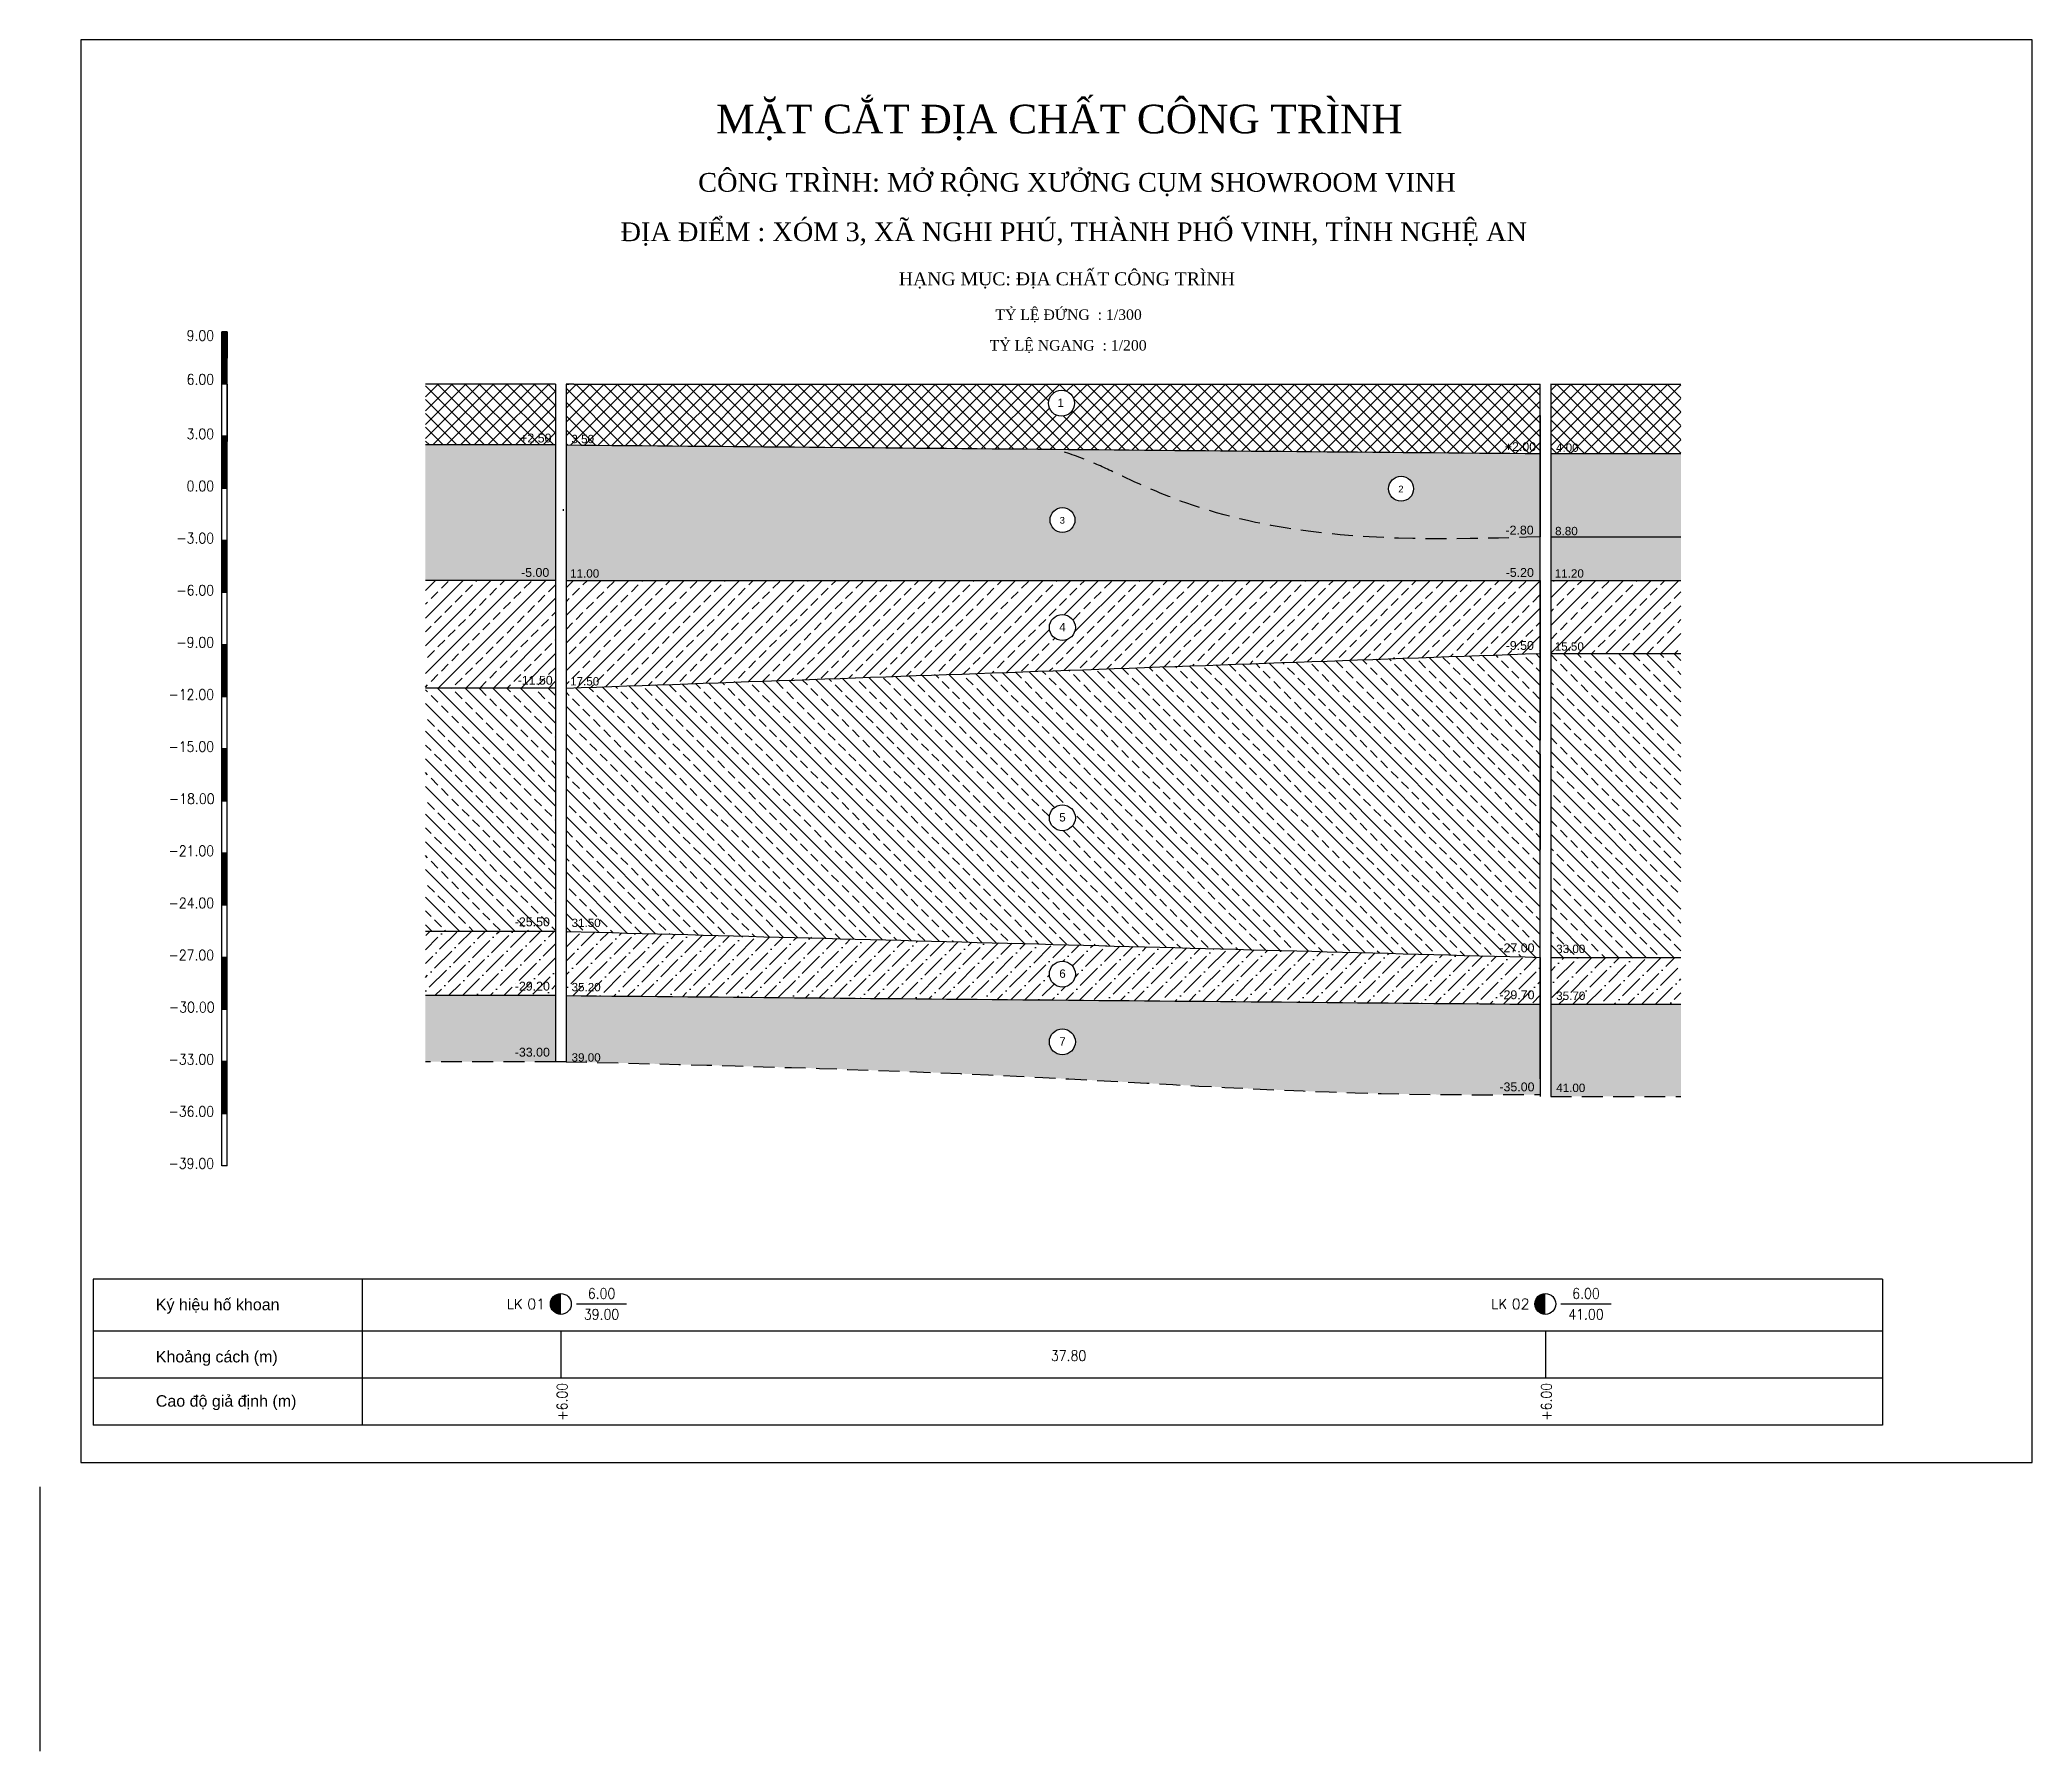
# Model space of a CAD drawing. Extents: x 66 to 2538, y 607 to 1038.
# Drawn here: x 586.5 to 968.9, y 607.5 to 935.9 of the extents above; entities that cross this region are included whole.
import ezdxf
from ezdxf.enums import TextEntityAlignment as Align

# ---------------------------------------------------------------- set-up
doc = ezdxf.new("R2010")
doc.units = 0
doc.header["$LTSCALE"] = 8
doc.header["$MEASUREMENT"] = 0
doc.linetypes.add('DASHED', pattern=[0.75, 0.5, -0.25])
doc.layers.get('0').update_dxf_attribs({"linetype": 'CONTINUOUS'})
doc.layers.get('DEFPOINTS').update_dxf_attribs({"linetype": 'CONTINUOUS'})
for name, color, linetype in [('DUONG', 240, 'CONTINUOUS'), ('TEXT', 1, 'CONTINUOUS'), ('TEXTTENCOC', 5, 'CONTINUOUS'), ('TO1', 2, 'CONTINUOUS')]:
    doc.layers.add(name, color=color, linetype=linetype)
doc.styles.add('ROMANC', font='romanc.shx', dxfattribs={"width": 0.88, "height": 2})
doc.styles.add('ROMANS', font='romans.shx', dxfattribs={"width": 0.88, "height": 2})
doc.styles.get("Standard").update_dxf_attribs({"font": 'VNARIAL.ttf'})
doc.styles.add('TENCOC', font='vnromanc.shx')
doc.styles.add('VNARIAL', font='VNARIAL.ttf', dxfattribs={"height": 1.6})
doc.styles.add('VNTIMEH', font='VHTIME.ttf', dxfattribs={"height": 5})
doc.dimstyles.get("Standard").update_dxf_attribs({"dimtxt": 1.6, "dimasz": 0, "dimexe": 0.18, "dimexo": 0.0625, "dimgap": 0, "dimtad": 0, "dimtih": 1, "dimtoh": 1, "dimlfac": 0.1, "dimzin": 0, "dimdsep": 46, "dimtxsty": 'Standard', "dimblk1": 'NONE', "dimblk2": 'NONE', "dimsah": 1, "dimcen": 0, "dimse1": 1, "dimse2": 1, "dimsd1": 1, "dimsd2": 1, "dimclrd": 8, "dimclre": 8, "dimclrt": 6, "dimadec": 0, "dimazin": 0, "dimtfac": 1, "dimtdec": 4, "dimtofl": 0, "dimtmove": 0, "dimatfit": 3, "dimldrblk": 'NONE', "dimfxl": 1, "dimtolj": 1, "dimtzin": 0, "dimarcsym": 0})

msp = doc.modelspace()

# ---------------------------------------------------------------- texts
at = {"color": 2}
for s, height, style, p in [('mÆt c¾t ®Þa chÊt c«ng tr×nh   ', 5.5, 'VNTIMEH', (785.319, 920.669)), ('§Þa ®iÓm : xãm 3, x· nghi phó, thµnh phè vinh, tØnh nghÖ an', 3.6, 'VNTIMEH', (784.956, 899.034)), ('h¹ng môc: ®Þa chÊt c«ng tr×nh', 2.5, 'VNTIMEH', (783.642, 890.008)), ('tû lÖ ®øng  : 1/300', 2, 'VNTIMEH', (783.969, 883.13)), ('tû lÖ ngang  : 1/200', 2, 'VNTIMEH', (783.89, 877.243)), ('1', 1.6, 'VNARIAL', (782.452, 866.223)), ('2', 1.28, 'VNARIAL', (847.764, 849.677)), ('3', 1.28, 'VNARIAL', (782.764, 843.677)), ('4', 1.6, 'VNARIAL', (782.798, 823.185)), ('5', 1.6, 'VNARIAL', (782.798, 786.685)), ('6', 1.6, 'VNARIAL', (782.798, 756.685)), ('7', 1.6, 'VNARIAL', (782.798, 743.685))]:
    msp.add_text(s, height=height, dxfattribs=dict(at, style=style)).set_placement(p, align=Align.MIDDLE_CENTER)
at = {"color": 2, "style": 'VNTIMEH'}
msp.add_text(' c«ng tr×nh: më réng x\xadëng côm showroom vinh', height=3.6, dxfattribs=at).set_placement((711.507, 905.636), align=Align.BOTTOM_LEFT)
at = {"color": 2, "style": 'ROMANC', "width": 0.88}
for s, p in [('9.00', (619.957, 879.114)), ('6.00', (619.957, 870.714)), ('3.00', (619.957, 860.247)), ('0.00', (619.957, 850.247)), ('-3.00', (619.957, 840.247)), ('-6.00', (619.957, 830.247)), ('-9.00', (619.957, 820.247)), ('-12.00', (619.957, 810.247)), ('-15.00', (619.957, 800.247)), ('-18.00', (620.04, 790.247)), ('-21.00', (619.957, 780.247)), ('-24.00', (619.957, 770.247)), ('-27.00', (619.957, 760.247)), ('-30.00', (620.04, 750.247)), ('-33.00', (619.957, 740.247)), ('-36.00', (619.957, 730.247)), ('-39.00', (619.957, 720.247)), ('37.80', (787.365, 683.388))]:
    msp.add_text(s, height=2, dxfattribs=at).set_placement(p, align=Align.MIDDLE_RIGHT)
for p in [(686.763, 678.164), (875.684, 678.164)]:
    msp.add_text('+6.00', height=2, rotation=90, dxfattribs=at).set_placement(p, align=Align.MIDDLE_RIGHT)
at = {"layer": 'TEXT', "color": 1, "style": 'VNARIAL'}
for s, p in [('Ký hiÖu hè khoan', (608.762, 691.433)), ('Kho¶ng c¸ch (m)', (608.762, 681.433)), ('Cao ®é gi¶ ®Þnh (m)', (608.762, 672.933))]:
    msp.add_text(s, height=2.2, dxfattribs=at).set_placement(p, align=Align.BOTTOM_LEFT)
at = {"layer": 'TO1', "color": 6, "style": 'VNARIAL'}
for s, p in [('+2.50', (681.704, 859.456)), ('+2.00', (870.704, 857.796)), ('-2.80', (870.534, 841.796)), ('-5.00', (681.577, 833.663)), ('-5.20', (870.577, 833.663)), ('-9.50', (870.577, 819.653)), ('-11.50', (681.577, 812.973)), ('-25.50', (681.034, 766.616)), ('-27.00', (870.034, 761.626)), ('-29.20', (681.034, 754.286)), ('-29.70', (870.034, 752.626)), ('-33.00', (681.034, 741.616)), ('-35.00', (870.034, 734.956))]:
    msp.add_text(s, height=1.7, dxfattribs=at).set_placement(p, align=Align.MIDDLE_CENTER)

# ---------------------------------------------------------------- blocks, each defined once
blk = doc.blocks.new('LK')
blk.add_hatch(color=1).paths.add_polyline_path([(0, 2, 0.414214), (-2, 0, 0.414214), (0, -2)])
at = {"color": 6}
blk.add_line((2.98, 0), (12.63, 0), dxfattribs=at)
blk.add_circle((0, 0), 2, dxfattribs=at)
at = {"color": 2, "style": 'TENCOC'}
blk.add_attdef('LK', text='', height=2, dxfattribs=at).set_placement((-6.45, 0), align=Align.MIDDLE_LEFT)
at = {"color": 6, "style": 'ROMANS', "width": 0.88}
for tag, p in [('CAODO', (7.81, 2)), ('DOSAU', (7.81, -2))]:
    blk.add_attdef(tag, text='', height=2, dxfattribs=at).set_placement(p, align=Align.MIDDLE_CENTER)
at = {"layer": 'TEXTTENCOC', "color": 2, "style": 'TENCOC'}
blk.add_text('LK', height=1.875, dxfattribs=at).set_placement((-7.33, 0), align=Align.MIDDLE_RIGHT)
blk = doc.blocks.new('*D109')
at = {"layer": 'DEFPOINTS', "color": 0}
for p in [(879.55, 860.8), (877.59, 857.69), (879.7, 857.8)]:
    blk.add_point(p, dxfattribs=at)
at = {"color": 6, "insert": (879.7, 857.6), "char_height": 1.6, "attachment_point": 5}
blk.add_mtext('\\A1;4.00', dxfattribs=at)
blk = doc.blocks.new('_NONE')
at = {"color": 0, "linetype": 'ByBlock'}
blk.add_circle((0, 0), 0.25, dxfattribs=at)
blk = doc.blocks.new('*D110')
at = {"layer": 'DEFPOINTS', "color": 0}
for p in [(879.38, 848.8), (877.45, 841.75), (879.53, 841.8)]:
    blk.add_point(p, dxfattribs=at)
at = {"color": 6, "insert": (879.53, 841.6), "char_height": 1.6, "attachment_point": 5}
blk.add_mtext('\\A1;8.80', dxfattribs=at)
blk = doc.blocks.new('*D111')
at = {"layer": 'DEFPOINTS', "color": 0}
for p in [(879.93, 843.65), (877.45, 819.64), (880.08, 819.65)]:
    blk.add_point(p, dxfattribs=at)
at = {"color": 6, "insert": (880.08, 819.45), "char_height": 1.6, "attachment_point": 5}
blk.add_mtext('\\A1;15.50', dxfattribs=at)
blk = doc.blocks.new('*D112')
at = {"layer": 'DEFPOINTS', "color": 0}
for p in [(880.21, 862.13), (877.66, 761.62), (880.36, 761.63)]:
    blk.add_point(p, dxfattribs=at)
at = {"color": 6, "insert": (880.36, 761.43), "char_height": 1.6, "attachment_point": 5}
blk.add_mtext('\\A1;33.00', dxfattribs=at)
blk = doc.blocks.new('*D113')
at = {"layer": 'DEFPOINTS', "color": 0}
for p in [(880.21, 853.13), (877.66, 752.62), (880.36, 752.63)]:
    blk.add_point(p, dxfattribs=at)
at = {"color": 6, "insert": (880.36, 752.43), "char_height": 1.6, "attachment_point": 5}
blk.add_mtext('\\A1;35.70', dxfattribs=at)
blk = doc.blocks.new('*D114')
at = {"layer": 'DEFPOINTS', "color": 0}
for p in [(880.21, 835.46), (877.63, 734.95), (880.36, 734.96)]:
    blk.add_point(p, dxfattribs=at)
at = {"color": 6, "insert": (880.36, 734.76), "char_height": 1.6, "attachment_point": 5}
blk.add_mtext('\\A1;41.00', dxfattribs=at)
blk = doc.blocks.new('*D115')
at = {"layer": 'DEFPOINTS', "color": 0}
for p in [(879.93, 857.66), (877.45, 833.65), (880.08, 833.66)]:
    blk.add_point(p, dxfattribs=at)
at = {"color": 6, "insert": (880.08, 833.46), "char_height": 1.6, "attachment_point": 5}
blk.add_mtext('\\A1;11.20', dxfattribs=at)
blk = doc.blocks.new('*D116')
at = {"layer": 'DEFPOINTS', "color": 0}
for p in [(690.55, 862.46), (688.62, 859.35), (690.7, 859.46)]:
    blk.add_point(p, dxfattribs=at)
at = {"color": 6, "insert": (690.7, 859.26), "char_height": 1.6, "attachment_point": 5}
blk.add_mtext('\\A1;3.50', dxfattribs=at)
blk = doc.blocks.new('*D118')
at = {"layer": 'DEFPOINTS', "color": 0}
for p in [(690.93, 836.97), (688.45, 812.96), (691.08, 812.97)]:
    blk.add_point(p, dxfattribs=at)
at = {"color": 6, "insert": (691.08, 812.77), "char_height": 1.6, "attachment_point": 5}
blk.add_mtext('\\A1;17.50', dxfattribs=at)
blk = doc.blocks.new('*D119')
at = {"layer": 'DEFPOINTS', "color": 0}
for p in [(691.21, 867.12), (688.66, 766.61), (691.36, 766.62)]:
    blk.add_point(p, dxfattribs=at)
at = {"color": 6, "insert": (691.36, 766.42), "char_height": 1.6, "attachment_point": 5}
blk.add_mtext('\\A1;31.50', dxfattribs=at)
blk = doc.blocks.new('*D120')
at = {"layer": 'DEFPOINTS', "color": 0}
for p in [(691.21, 854.79), (688.66, 754.28), (691.36, 754.29)]:
    blk.add_point(p, dxfattribs=at)
at = {"color": 6, "insert": (691.36, 754.09), "char_height": 1.6, "attachment_point": 5}
blk.add_mtext('\\A1;35.20', dxfattribs=at)
blk = doc.blocks.new('*D122')
at = {"layer": 'DEFPOINTS', "color": 0}
for p in [(690.93, 857.66), (688.45, 833.65), (691.08, 833.66)]:
    blk.add_point(p, dxfattribs=at)
at = {"color": 6, "insert": (691.08, 833.46), "char_height": 1.6, "attachment_point": 5}
blk.add_mtext('\\A1;11.00', dxfattribs=at)
blk = doc.blocks.new('*D124')
at = {"layer": 'DEFPOINTS', "color": 0}
for p in [(691.21, 841.29), (688.66, 740.78), (691.36, 740.79)]:
    blk.add_point(p, dxfattribs=at)
at = {"color": 6, "insert": (691.36, 740.59), "char_height": 1.6, "attachment_point": 5}
blk.add_mtext('\\A1;39.00', dxfattribs=at)

# ---------------------------------------------------------------- dimensions: what is measured, and where the dimension line sits
at = {"color": 2}
for base, p1, p2, angle, text, picture, middle in [((688.664, 766.612), (691.215, 867.116), (691.364, 766.616), 270.08478, '31.50', '*D119', (691.364, 766.416)), ((688.621, 859.353), (690.555, 862.456), (690.704, 859.456), 272.83771, '3.50', '*D116', (690.704, 859.256)), ((877.588, 857.692), (879.555, 860.796), (879.704, 857.796), 272.83771, '4.00', '*D109', (879.704, 857.596)), ((877.664, 761.622), (880.215, 862.126), (880.364, 761.626), 270.08478, '33.00', '*D112', (880.364, 761.426)), ((688.451, 833.647), (690.928, 857.663), (691.077, 833.663), 270.355, '11.00', '*D122', (691.078, 833.463)), ((877.451, 833.647), (879.928, 857.663), (880.077, 833.663), 270.355, '11.20', '*D115', (880.078, 833.463)), ((688.664, 754.282), (691.215, 854.786), (691.364, 754.286), 270.08478, '35.20', '*D120', (691.364, 754.086)), ((877.664, 752.622), (880.215, 853.126), (880.364, 752.626), 270.08478, '35.70', '*D113', (880.364, 752.426)), ((877.451, 841.752), (879.385, 848.796), (879.534, 841.796), 271.21698, '8.80', '*D110', (879.534, 841.596)), ((877.451, 819.637), (879.928, 843.653), (880.077, 819.653), 270.355, '15.50', '*D111', (880.078, 819.453)), ((688.664, 740.782), (691.215, 841.286), (691.364, 740.786), 270.08478, '39.00', '*D124', (691.364, 740.586)), ((688.451, 812.957), (690.928, 836.973), (691.077, 812.973), 270.355, '17.50', '*D118', (691.078, 812.773)), ((877.631, 734.952), (880.215, 835.456), (880.364, 734.956), 270.08478, '41.00', '*D114', (880.364, 734.756))]:
    dim = msp.add_linear_dim(base=base, p1=p1, p2=p2, angle=angle, text=text, dimstyle='Standard', dxfattribs=at)
    dim.commit()
    dim.dimension.update_dxf_attribs({"geometry": picture, "text_midpoint": middle, "dimtype": 161})

# ---------------------------------------------------------------- hatches: boundary and pattern name
h = msp.add_hatch()
h.set_pattern_fill('LINE', color=1, angle=90, style=0)
h.set_pattern_definition([(90, (-10.58542, 852.33348), (-0.125, 8e-18), [])])
h.paths.add_polyline_path([(622.457, 869.803), (622.457, 879.803), (621.457, 879.803), (621.457, 869.803)])
h = msp.add_hatch()
h.set_pattern_fill('LINE', color=1, angle=90, style=0)
h.set_pattern_definition([(90, (-10.58542, 852.33348), (-0.125, 8e-18), [])])
h.paths.add_polyline_path([(622.457, 869.803), (622.457, 879.803), (621.457, 879.803), (621.457, 869.803)])
h = msp.add_hatch()
h.set_pattern_fill('LINE', color=1, angle=90, style=0)
h.set_pattern_definition([(90, (-10.58542, 832.33348), (-0.125, 8e-18), [])])
h.paths.add_polyline_path([(622.457, 849.803), (622.457, 859.803), (621.457, 859.803), (621.457, 849.803)])
h = msp.add_hatch()
h.set_pattern_fill('LINE', color=1, angle=90, style=0)
h.set_pattern_definition([(90, (-10.58542, 832.33348), (-0.125, 8e-18), [])])
h.paths.add_polyline_path([(622.457, 849.803), (622.457, 859.803), (621.457, 859.803), (621.457, 849.803)])
h = msp.add_hatch()
h.set_pattern_fill('LINE', color=1, angle=90, style=0)
h.set_pattern_definition([(90, (-10.58542, 812.33348), (-0.125, 8e-18), [])])
h.paths.add_polyline_path([(622.457, 829.803), (622.457, 839.803), (621.457, 839.803), (621.457, 829.803)])
h = msp.add_hatch()
h.set_pattern_fill('LINE', color=1, angle=90, style=0)
h.set_pattern_definition([(90, (-10.58542, 812.33348), (-0.125, 8e-18), [])])
h.paths.add_polyline_path([(622.457, 829.803), (622.457, 839.803), (621.457, 839.803), (621.457, 829.803)])
h = msp.add_hatch()
h.set_pattern_fill('LINE', color=1, angle=90, style=0)
h.set_pattern_definition([(90, (-10.58542, 792.33348), (-0.125, 8e-18), [])])
h.paths.add_polyline_path([(622.457, 809.803), (622.457, 819.803), (621.457, 819.803), (621.457, 809.803)])
h = msp.add_hatch()
h.set_pattern_fill('LINE', color=1, angle=90, style=0)
h.set_pattern_definition([(90, (-10.58542, 792.33348), (-0.125, 8e-18), [])])
h.paths.add_polyline_path([(622.457, 809.803), (622.457, 819.803), (621.457, 819.803), (621.457, 809.803)])
h = msp.add_hatch()
h.set_pattern_fill('LINE', color=1, angle=90, style=0)
h.set_pattern_definition([(90, (-10.58542, 772.33348), (-0.125, 8e-18), [])])
h.paths.add_polyline_path([(622.457, 789.803), (622.457, 799.803), (621.457, 799.803), (621.457, 789.803)])
h = msp.add_hatch()
h.set_pattern_fill('LINE', color=1, angle=90, style=0)
h.set_pattern_definition([(90, (-10.58542, 772.33348), (-0.125, 8e-18), [])])
h.paths.add_polyline_path([(622.457, 789.803), (622.457, 799.803), (621.457, 799.803), (621.457, 789.803)])
h = msp.add_hatch()
h.set_pattern_fill('LINE', color=1, angle=90, style=0)
h.set_pattern_definition([(90, (-10.58542, 752.33348), (-0.125, 8e-18), [])])
h.paths.add_polyline_path([(622.457, 769.803), (622.457, 779.803), (621.457, 779.803), (621.457, 769.803)])
h = msp.add_hatch()
h.set_pattern_fill('LINE', color=1, angle=90, style=0)
h.set_pattern_definition([(90, (-10.58542, 732.33348), (-0.125, 8e-18), [])])
h.paths.add_polyline_path([(622.457, 749.803), (622.457, 759.803), (621.457, 759.803), (621.457, 749.803)])
h = msp.add_hatch()
h.set_pattern_fill('LINE', color=1, angle=90, style=0)
h.set_pattern_definition([(90, (-10.58542, 732.33348), (-0.125, 8e-18), [])])
h.paths.add_polyline_path([(622.457, 749.803), (622.457, 759.803), (621.457, 759.803), (621.457, 749.803)])
h = msp.add_hatch()
h.set_pattern_fill('LINE', color=1, angle=90, style=0)
h.set_pattern_definition([(90, (-10.58542, 712.33348), (-0.125, 8e-18), [])])
h.paths.add_polyline_path([(622.457, 729.803), (622.457, 739.803), (621.457, 739.803), (621.457, 729.803)])
at = {"layer": 'DUONG'}
h = msp.add_hatch(dxfattribs=at)
h.set_pattern_fill('ANSI37', color=1, scale=15, style=0)
h.paths.add_polyline_path([(901.511, 869.803), (876.511, 869.803), (876.511, 856.473), (901.511, 856.473)])
edge = h.paths.add_edge_path()
edge.add_line((689.011, 869.803), (687.511, 869.803))
edge.add_line((687.511, 869.803), (687.511, 858.133))
edge.add_spline(control_points=[(687.511, 858.133), (749.844, 857.58), (812.177, 857.026), (874.511, 856.473)], knot_values=[0, 0, 0, 0, 187.0073678, 187.0073678, 187.0073678, 187.0073678], degree=3, periodic=0)
edge.add_line((874.511, 856.473), (874.511, 863.133))
edge.add_line((874.511, 863.133), (874.511, 863.803))
edge.add_line((874.511, 863.803), (874.511, 869.803))
edge.add_line((874.511, 869.803), (689.011, 869.803))
h.paths.add_polyline_path([(780.131, 866.13, -1), (785.111, 866.13, -1)], flags=16)
h.paths.add_polyline_path([(660.511, 869.803), (660.511, 858.133), (685.511, 858.133), (685.511, 869.803)])
h.paths.add_polyline_path([(877.193, 858.813), (882.216, 858.813), (882.216, 856.379), (877.193, 856.379)], flags=9)
h.paths.add_polyline_path([(688.193, 860.473), (693.216, 860.473), (693.216, 858.039), (688.193, 858.039)], flags=24)
h.paths.add_polyline_path([(867.265, 856.483), (874.142, 856.483), (874.142, 859.087), (867.265, 859.087)], flags=25)
h.paths.add_polyline_path([(781.429, 865.022), (783.475, 865.022), (783.475, 867.432), (781.429, 867.432)], flags=8)
h.paths.add_polyline_path([(678.265, 858.143), (685.142, 858.143), (685.142, 860.747), (678.265, 860.747)], flags=24)
h = msp.add_hatch(dxfattribs=at)
h.set_pattern_fill('FLEX', color=1, scale=10, style=0)
h.paths.add_polyline_path([(876.511, 840.473), (876.511, 832.143), (901.511, 832.143), (901.511, 840.473)])
edge = h.paths.add_edge_path()
edge.add_line((874.511, 832.143), (874.511, 840.445))
edge.add_spline(control_points=[(874.511, 840.445), (859.796, 840.028), (836.855, 839.454), (809.575, 845.235), (795.925, 851.313), (787.689, 855.276), (783.539, 856.667), (781.246, 857.301)], knot_values=[0.9972785, 0.9972785, 0.9972785, 0.9972785, 45.0222332, 69.6443777, 83.7599719, 89.8014949, 96.9892004, 96.9892004, 96.9892004, 96.9892004], degree=3, periodic=0)
edge.add_spline(control_points=[(781.246, 857.301), (750.001, 857.578), (718.756, 857.856), (687.511, 858.133)], knot_values=[0, 0, 0, 0, 93.7389973, 93.7389973, 93.7389973, 93.7389973], degree=3, periodic=0)
edge.add_line((687.511, 858.133), (687.511, 832.143))
edge.add_spline(control_points=[(687.511, 832.143), (749.844, 832.143), (812.177, 832.143), (874.511, 832.143)], knot_values=[0, 0, 0, 0, 187, 187, 187, 187], degree=3, periodic=0)
h.paths.add_polyline_path([(780.407, 843.723, -1), (785.187, 843.723, -1)], flags=16)
h.paths.add_polyline_path([(685.511, 858.133), (660.511, 858.133), (660.511, 832.143), (685.511, 832.143)])
h.paths.add_polyline_path([(877.052, 834.68), (883.103, 834.68), (883.103, 832.246), (877.052, 832.246)], flags=24)
h.paths.add_polyline_path([(688.052, 834.68), (694.103, 834.68), (694.103, 832.246), (688.052, 832.246)], flags=24)
h.paths.add_polyline_path([(867.436, 832.351), (873.718, 832.351), (873.718, 834.954), (867.436, 834.954)], flags=24)
h.paths.add_polyline_path([(781.939, 842.687), (783.588, 842.687), (783.588, 844.649), (781.939, 844.649)], flags=8)
h.paths.add_polyline_path([(678.436, 832.351), (684.718, 832.351), (684.718, 834.954), (678.436, 834.954)], flags=24)
h = msp.add_hatch(dxfattribs=at)
h.set_pattern_fill('AR-SAND', color=1, scale=1.2, style=0)
edge = h.paths.add_edge_path()
edge.add_spline(control_points=[(874.511, 856.473), (843.422, 856.749), (812.334, 857.025), (781.246, 857.301)], knot_values=[93.7389973, 93.7389973, 93.7389973, 93.7389973, 187.0073678, 187.0073678, 187.0073678, 187.0073678], degree=3, periodic=0)
edge.add_spline(control_points=[(781.246, 857.301), (783.539, 856.667), (787.689, 855.276), (795.925, 851.313), (809.575, 845.235), (837.184, 839.385), (860.462, 840.046), (875.511, 840.473)], knot_values=[0, 0, 0, 0, 7.1877055, 13.2292285, 27.3448227, 51.9669672, 96.9892004, 96.9892004, 96.9892004, 96.9892004], degree=3, periodic=0)
edge.add_line((874.511, 840.447), (874.511, 856.473))
h.paths.add_polyline_path([(850.187, 849.723, -1), (845.407, 849.723, -1)], flags=16)
h.paths.add_polyline_path([(876.511, 856.473), (876.511, 840.473), (901.511, 840.473), (901.511, 856.473)])
h.paths.add_polyline_path([(867.393, 840.483), (873.674, 840.483), (873.674, 843.087), (867.393, 843.087)], flags=24)
h.paths.add_polyline_path([(846.945, 848.716), (848.582, 848.716), (848.582, 850.644), (846.945, 850.644)], flags=8)
h.paths.add_polyline_path([(877.054, 842.813), (882.015, 842.813), (882.015, 840.379), (877.054, 840.379)], flags=9)
h = msp.add_hatch(dxfattribs=at)
h.set_pattern_fill('ANSI33', color=1, scale=15, style=0)
h.paths.add_polyline_path([(901.511, 818.133), (901.511, 832.143), (876.511, 832.143), (876.511, 818.133)])
edge = h.paths.add_edge_path()
edge.add_spline(control_points=[(874.511, 832.143), (812.177, 832.143), (749.844, 832.143), (687.511, 832.143)], knot_values=[0, 0, 0, 0, 187, 187, 187, 187], degree=3, periodic=0)
edge.add_line((687.511, 832.143), (687.511, 811.463))
edge.add_spline(control_points=[(687.511, 811.463), (749.844, 813.686), (812.177, 815.91), (874.511, 818.133)], knot_values=[0, 0, 0, 0, 187.1189165, 187.1189165, 187.1189165, 187.1189165], degree=3, periodic=0)
edge.add_line((874.511, 818.133), (874.511, 832.143))
h.paths.add_polyline_path([(780.288, 823.092, -1), (785.267, 823.092, -1)], flags=16)
h.paths.add_polyline_path([(685.511, 832.143), (660.511, 832.143), (660.511, 811.463), (685.511, 811.463)])
h.paths.add_polyline_path([(877.052, 820.67), (883.103, 820.67), (883.103, 818.236), (877.052, 818.236)], flags=24)
h.paths.add_polyline_path([(688.052, 813.99), (694.103, 813.99), (694.103, 811.556), (688.052, 811.556)], flags=24)
h.paths.add_polyline_path([(867.436, 818.341), (873.718, 818.341), (873.718, 820.944), (867.436, 820.944)], flags=24)
h.paths.add_polyline_path([(781.776, 821.985), (783.819, 821.985), (783.819, 824.385), (781.776, 824.385)], flags=8)
h.paths.add_polyline_path([(678.436, 811.661), (684.718, 811.661), (684.718, 814.264), (678.436, 814.264)], flags=24)
h = msp.add_hatch(dxfattribs=at)
h.set_pattern_fill('ANSI33', color=1, scale=15, angle=90, style=0)
h.paths.add_polyline_path([(876.511, 759.803), (901.511, 759.803), (901.511, 818.133), (876.511, 818.133)])
edge = h.paths.add_edge_path()
edge.add_spline(control_points=[(874.511, 818.133), (812.177, 815.91), (749.844, 813.686), (687.511, 811.463)], knot_values=[0, 0, 0, 0, 187.1189165, 187.1189165, 187.1189165, 187.1189165], degree=3, periodic=0)
edge.add_line((687.511, 811.463), (687.511, 764.793))
edge.add_spline(control_points=[(687.511, 764.793), (749.844, 763.13), (812.177, 761.466), (874.511, 759.803)], knot_values=[0, 0, 0, 0, 187.066566, 187.066566, 187.066566, 187.066566], degree=3, periodic=0)
edge.add_line((874.511, 759.803), (874.511, 818.133))
h.paths.add_polyline_path([(780.288, 786.592, -1), (785.267, 786.592, -1)], flags=16)
h.paths.add_polyline_path([(685.511, 811.463), (660.511, 811.463), (660.511, 764.793), (685.511, 764.793)])
h.paths.add_polyline_path([(877.264, 762.644), (883.464, 762.644), (883.464, 760.209), (877.264, 760.209)], flags=24)
h.paths.add_polyline_path([(688.264, 767.634), (694.464, 767.634), (694.464, 765.199), (688.264, 765.199)], flags=24)
h.paths.add_polyline_path([(866.233, 760.313), (873.835, 760.313), (873.835, 762.917), (866.233, 762.917)], flags=24)
h.paths.add_polyline_path([(781.775, 785.456), (783.82, 785.456), (783.82, 787.864), (781.775, 787.864)], flags=8)
h.paths.add_polyline_path([(677.233, 765.303), (684.835, 765.303), (684.835, 767.907), (677.233, 767.907)], flags=24)
h = msp.add_hatch(dxfattribs=at)
h.set_pattern_fill('ANSI36', color=1, scale=15, style=0)
h.paths.add_polyline_path([(876.511, 759.803), (876.511, 750.803), (901.511, 750.803), (901.511, 759.803)])
edge = h.paths.add_edge_path()
edge.add_line((874.511, 750.803), (874.511, 759.803))
edge.add_spline(control_points=[(874.511, 759.803), (812.177, 761.466), (749.844, 763.13), (687.511, 764.793)], knot_values=[0, 0, 0, 0, 187.066566, 187.066566, 187.066566, 187.066566], degree=3, periodic=0)
edge.add_line((687.511, 764.793), (687.511, 752.463))
edge.add_spline(control_points=[(687.511, 752.463), (749.844, 751.91), (812.177, 751.356), (874.511, 750.803)], knot_values=[0, 0, 0, 0, 187.0073678, 187.0073678, 187.0073678, 187.0073678], degree=3, periodic=0)
h.paths.add_polyline_path([(780.288, 756.592, -1), (785.267, 756.592, -1)], flags=16)
h.paths.add_polyline_path([(685.511, 752.463), (685.511, 764.793), (660.511, 764.793), (660.511, 752.463)])
h.paths.add_polyline_path([(877.264, 753.644), (883.464, 753.644), (883.464, 751.209), (877.264, 751.209)], flags=24)
h.paths.add_polyline_path([(688.264, 755.304), (694.464, 755.304), (694.464, 752.869), (688.264, 752.869)], flags=24)
h.paths.add_polyline_path([(866.233, 751.313), (873.835, 751.313), (873.835, 753.917), (866.233, 753.917)], flags=24)
h.paths.add_polyline_path([(781.768, 755.449), (783.828, 755.449), (783.828, 757.9), (781.768, 757.9)], flags=8)
h.paths.add_polyline_path([(677.233, 752.973), (684.835, 752.973), (684.835, 755.577), (677.233, 755.577)], flags=24)
h = msp.add_hatch(dxfattribs=at)
h.set_pattern_fill('AR-CONC', color=1, scale=1.2, style=0)
h.set_pattern_definition([(50, (0, 0), (8.607122, -0.753026), [0.9, -9.9]), (355, (0, 0), (-1.665016, 9.026306), [0.72, -7.92]), (100.4514, (0.717, -0.063), (6.94211, 8.273275), [0.76488, -8.413705]), (46.1842, (0, 2.4), (12.80689, -1.98623), [1.35, -14.85]), (96.6356, (1.067, 2.234), (11.21595, 11.68941), [1.14732, -12.62056]), (351.1842, (0, 2.4), (11.21594, 11.68942), [1.08, -11.88]), (21, (1.2, 1.8), (7.162885, -4.831427), [0.9, -9.9]), (326, (1.2, 1.8), (2.919784, 8.7018), [0.72, -7.92]), (71.4514, (1.797, 1.397), (10.08267, 3.870366), [0.76488, -8.413705]), (37.5, (0, 0), (0.145918, 3.994726), [0, -7.824, 0, -8.04, 0, -7.95]), (7.5, (0, 0), (3.156834, 4.73294), [0, -4.584, 0, -7.644, 0, -3.03]), (327.5, (-2.676, 0), (6.405869, -0.2706585), [0, -3, 0, -9.36, 0, -12.42]), (317.5, (-3.876, 0), (6.998234, 1.20126), [0, -3.9, 0, -6.216, 0, -8.82])])
h.paths.add_polyline_path([(876.511, 750.803), (876.511, 733.133), (901.511, 733.133), (901.511, 750.803)])
edge = h.paths.add_edge_path()
edge.add_spline(control_points=[(874.511, 750.803), (812.177, 751.356), (749.844, 751.91), (687.511, 752.463)], knot_values=[0, 0, 0, 0, 187.0073678, 187.0073678, 187.0073678, 187.0073678], degree=3, periodic=0)
edge.add_line((687.511, 752.463), (687.511, 739.793))
edge.add_spline(control_points=[(687.511, 739.793), (716.347, 739.101), (771.868, 737.768), (834.14, 733.289), (867.673, 733.464), (874.511, 733.5)], knot_values=[0, 0, 0, 0, 86.5345667, 166.6110926, 187.1216098, 187.1216098, 187.1216098, 187.1216098], degree=3, periodic=0)
edge.add_line((874.511, 733.5), (874.511, 750.803))
h.paths.add_polyline_path([(780.288, 743.592, -1), (785.267, 743.592, -1)], flags=16)
h.paths.add_polyline_path([(660.511, 752.463), (660.511, 739.793), (685.511, 739.793), (685.511, 752.463)])
h.paths.add_polyline_path([(877.231, 735.973), (883.497, 735.973), (883.497, 733.539), (877.231, 733.539)], flags=24)
h.paths.add_polyline_path([(688.264, 741.804), (694.464, 741.804), (694.464, 739.369), (688.264, 739.369)], flags=24)
h.paths.add_polyline_path([(866.232, 733.642), (873.835, 733.642), (873.835, 736.248), (866.232, 736.248)], flags=24)
h.paths.add_polyline_path([(781.781, 742.49), (783.814, 742.49), (783.814, 744.859), (781.781, 744.859)], flags=8)
h.paths.add_polyline_path([(677.232, 740.302), (684.835, 740.302), (684.835, 742.908), (677.232, 742.908)], flags=24)

# ---------------------------------------------------------------- linework, layer by layer
at = {"color": 1}
for p, q in [((621.457, 789.803), (621.457, 879.803)), ((622.457, 879.803), (621.457, 879.803)), ((621.457, 759.803), (621.457, 879.803)), ((622.457, 879.803), (621.457, 879.803)), ((622.415, 879.803), (622.415, 879.803)), ((622.415, 879.803), (622.415, 879.803)), ((622.457, 789.803), (622.457, 879.803)), ((622.457, 759.803), (622.457, 879.803)), ((622.457, 869.803), (621.457, 869.803)), ((622.457, 869.803), (621.457, 869.803)), ((622.457, 859.803), (621.457, 859.803)), ((622.457, 859.803), (621.457, 859.803)), ((622.457, 849.803), (621.457, 849.803)), ((622.457, 849.803), (621.457, 849.803)), ((622.457, 839.803), (621.457, 839.803)), ((622.457, 839.803), (621.457, 839.803)), ((622.457, 829.803), (621.457, 829.803)), ((622.457, 829.803), (621.457, 829.803)), ((622.457, 819.803), (621.457, 819.803)), ((622.457, 819.803), (621.457, 819.803)), ((622.457, 809.803), (621.457, 809.803)), ((622.457, 809.803), (621.457, 809.803)), ((622.457, 799.803), (621.457, 799.803)), ((622.457, 799.803), (621.457, 799.803)), ((622.457, 789.803), (621.457, 789.803)), ((622.457, 789.803), (621.457, 789.803)), ((622.457, 779.803), (621.457, 779.803)), ((622.457, 769.803), (621.457, 769.803)), ((622.457, 759.803), (621.457, 759.803)), ((621.457, 749.803), (621.457, 759.803)), ((622.457, 759.803), (621.457, 759.803)), ((621.457, 719.803), (621.457, 759.803)), ((622.457, 759.803), (621.457, 759.803)), ((622.457, 749.803), (622.457, 759.803)), ((622.457, 719.803), (622.457, 759.803)), ((622.457, 749.803), (621.457, 749.803)), ((622.457, 749.803), (621.457, 749.803)), ((622.457, 739.803), (621.457, 739.803)), ((622.457, 729.803), (621.457, 729.803)), ((622.457, 719.803), (621.457, 719.803)), ((622.457, 719.803), (621.457, 719.803)), ((622.457, 719.803), (621.457, 719.803)), ((622.457, 719.803), (621.457, 719.803))]:
    msp.add_line(p, q, dxfattribs=at)
at = {"color": 5, "linetype": 'DASHED'}
for p, q in [((685.511, 739.793), (660.511, 739.793)), ((876.511, 733.133), (901.511, 733.133))]:
    msp.add_line(p, q, dxfattribs=at)
at = {"color": 2}
for p, q in [((596.749, 698.063), (596.749, 670.063)), ((614.696, 698.063), (596.749, 698.063)), ((940.223, 698.063), (614.696, 698.063)), ((648.367, 698.063), (648.367, 670.063)), ((940.223, 698.063), (940.223, 670.063)), ((614.696, 688.063), (596.749, 688.063)), ((940.223, 688.063), (614.696, 688.063)), ((614.696, 679.063), (596.749, 679.063)), ((940.223, 679.063), (614.696, 679.063)), ((614.696, 670.063), (596.749, 670.063)), ((940.223, 670.063), (614.696, 670.063))]:
    msp.add_line(p, q, dxfattribs=at)
at = {"color": 8}
msp.add_line((586.5, 658.189), (586.5, 607.5), dxfattribs=at)
at = {"color": 6}
msp.add_lwpolyline([(594.348, 662.857), (968.929, 662.857), (968.929, 935.857), (594.348, 935.857)], close=True, dxfattribs=at)
at = {"color": 1}
for centre, radius in [((782.621, 866.13), 2.49), ((847.797, 849.723), 2.39), ((782.797, 843.723), 2.39), ((782.777, 823.092), 2.49), ((782.777, 786.592), 2.49), ((782.777, 756.592), 2.49), ((782.777, 743.592), 2.49)]:
    msp.add_circle(centre, radius, dxfattribs=at)
at = {"color": 5, "linetype": 'DASHED'}
msp.add_open_spline([(874.5, 840.5), (860.462, 840.046), (837.184, 839.385), (809.575, 845.235), (795.925, 851.313), (787.689, 855.276), (783.539, 856.667), (781.246, 857.301)], degree=3, knots=[0, 0, 0, 0, 45.0222332, 69.6443777, 83.7599719, 89.8014949, 96.9892004, 96.9892004, 96.9892004, 96.9892004], dxfattribs=at)
msp.add_spline([(687.511, 739.793), (774, 737), (854, 733.5), (874.511, 733.5)], degree=3, dxfattribs=at)
at = {"layer": 'DUONG', "color": 1}
for p, q in [((622.457, 879.803), (622.457, 877.803)), ((622.457, 879.803), (622.457, 874.803)), ((622.457, 879.803), (622.457, 877.803)), ((622.457, 879.803), (622.457, 874.803)), ((622.457, 869.803), (622.457, 874.803)), ((622.457, 869.803), (622.457, 874.803)), ((622.457, 869.803), (622.457, 859.803)), ((622.457, 869.803), (622.457, 868.803)), ((622.457, 869.803), (622.457, 859.803)), ((622.457, 869.803), (622.457, 868.803)), ((622.457, 859.803), (622.457, 869.203)), ((622.457, 864.803), (622.457, 869.053)), ((622.457, 864.803), (622.457, 868.303)), ((685.511, 869.803), (660.511, 869.803)), ((685.511, 869.803), (661.011, 869.803)), ((685.511, 869.803), (685.511, 739.793)), ((689.011, 869.803), (687.511, 869.803)), ((687.511, 869.803), (688.011, 869.803)), ((687.511, 869.803), (687.511, 739.793)), ((687.511, 869.803), (687.511, 858.133)), ((689.011, 869.803), (874.511, 869.803)), ((874.511, 749.803), (874.511, 869.803)), ((876.5, 869.803), (882.5, 869.803)), ((876.511, 869.803), (901.511, 869.803)), ((876.511, 869.803), (876.511, 749.803)), ((876.511, 869.803), (876.511, 863.803)), ((876.511, 869.803), (876.511, 863.133)), ((876.511, 869.803), (876.511, 856.473)), ((622.457, 859.803), (622.457, 866.303)), ((622.457, 864.803), (622.457, 865.303)), ((622.457, 859.803), (622.457, 864.803)), ((622.457, 859.803), (622.457, 864.803)), ((622.457, 864.803), (622.457, 864.303)), ((622.457, 859.803), (622.457, 864.303)), ((622.457, 859.803), (622.457, 864.303)), ((622.457, 859.803), (622.457, 864.303)), ((622.457, 859.803), (622.457, 864.203)), ((622.457, 859.803), (622.457, 864.203)), ((874.511, 863.803), (874.511, 846.473)), ((874.511, 863.133), (874.511, 847.133)), ((622.457, 859.803), (622.457, 858.803)), ((685.511, 858.133), (660.511, 858.133)), ((685.511, 858.133), (685.511, 832.133)), ((874.511, 856.473), (874.511, 840.473)), ((876.511, 856.473), (901.511, 856.473)), ((687.011, 845.463), (687.011, 845.813)), ((876.511, 847.133), (876.511, 818.133)), ((876.511, 846.473), (876.511, 821.803)), ((876.511, 840.473), (901.511, 840.473)), ((876.511, 840.473), (876.511, 832.143)), ((685.511, 832.143), (660.511, 832.143)), ((687.511, 832.133), (687.511, 811.463)), ((874.511, 832.143), (874.511, 818.143)), ((876.511, 832.143), (901.511, 832.143)), ((874.511, 821.803), (874.511, 801.473)), ((874.511, 818.133), (874.511, 804.803)), ((876.511, 818.133), (901.511, 818.133)), ((876.511, 818.133), (876.511, 759.803)), ((685.511, 811.463), (660.511, 811.463)), ((685.511, 811.463), (685.511, 764.793)), ((876.511, 804.803), (876.511, 798.803)), ((876.511, 801.473), (876.511, 749.803)), ((874.511, 798.803), (874.511, 780.473)), ((876.511, 780.473), (876.511, 749.803)), ((685.511, 764.793), (660.511, 764.793)), ((687.511, 764.793), (687.511, 752.463)), ((874.511, 759.803), (874.511, 750.803)), ((876.511, 759.803), (901.511, 759.803)), ((685.511, 752.463), (660.511, 752.463)), ((685.511, 752.463), (685.511, 739.793)), ((687.511, 752.463), (687.511, 739.793)), ((874.511, 736.473), (874.511, 750.803)), ((874.511, 750.803), (874.511, 733.133)), ((876.511, 750.803), (876.511, 736.473)), ((876.511, 750.803), (876.511, 733.133)), ((876.511, 750.803), (901.511, 750.803)), ((687.511, 739.793), (685.511, 739.793)), ((686.511, 688.063), (686.511, 679.063)), ((875.511, 688.063), (875.511, 679.063))]:
    msp.add_line(p, q, dxfattribs=at)
for points in [[(687.511, 858.133), (874.511, 856.473)], [(687.511, 832.143), (874.511, 832.143)], [(687.511, 811.463), (874.511, 818.133)], [(687.511, 764.793), (874.511, 759.803)], [(687.511, 752.463), (874.511, 750.803)]]:
    msp.add_spline(points, degree=3, dxfattribs=at)

# ---------------------------------------------------------------- block references
at = {"color": 2}
for p, values in [((686.511, 693.305), {'LK': '01', 'CAODO': '6.00', 'DOSAU': '39.00'}), ((875.478, 693.305), {'LK': '02', 'CAODO': '6.00', 'DOSAU': '41.00'})]:
    msp.add_blockref('LK', p, dxfattribs=at).add_auto_attribs(values)

msp.set_redraw_order([(e.dxf.handle, doc.entitydb.next_handle()) for e in msp.query("TEXT MTEXT ATTDEF DIMENSION ARC_DIMENSION")])  # texts and dimensions are drawn at this point

doc.saveas('drawing.dxf')
